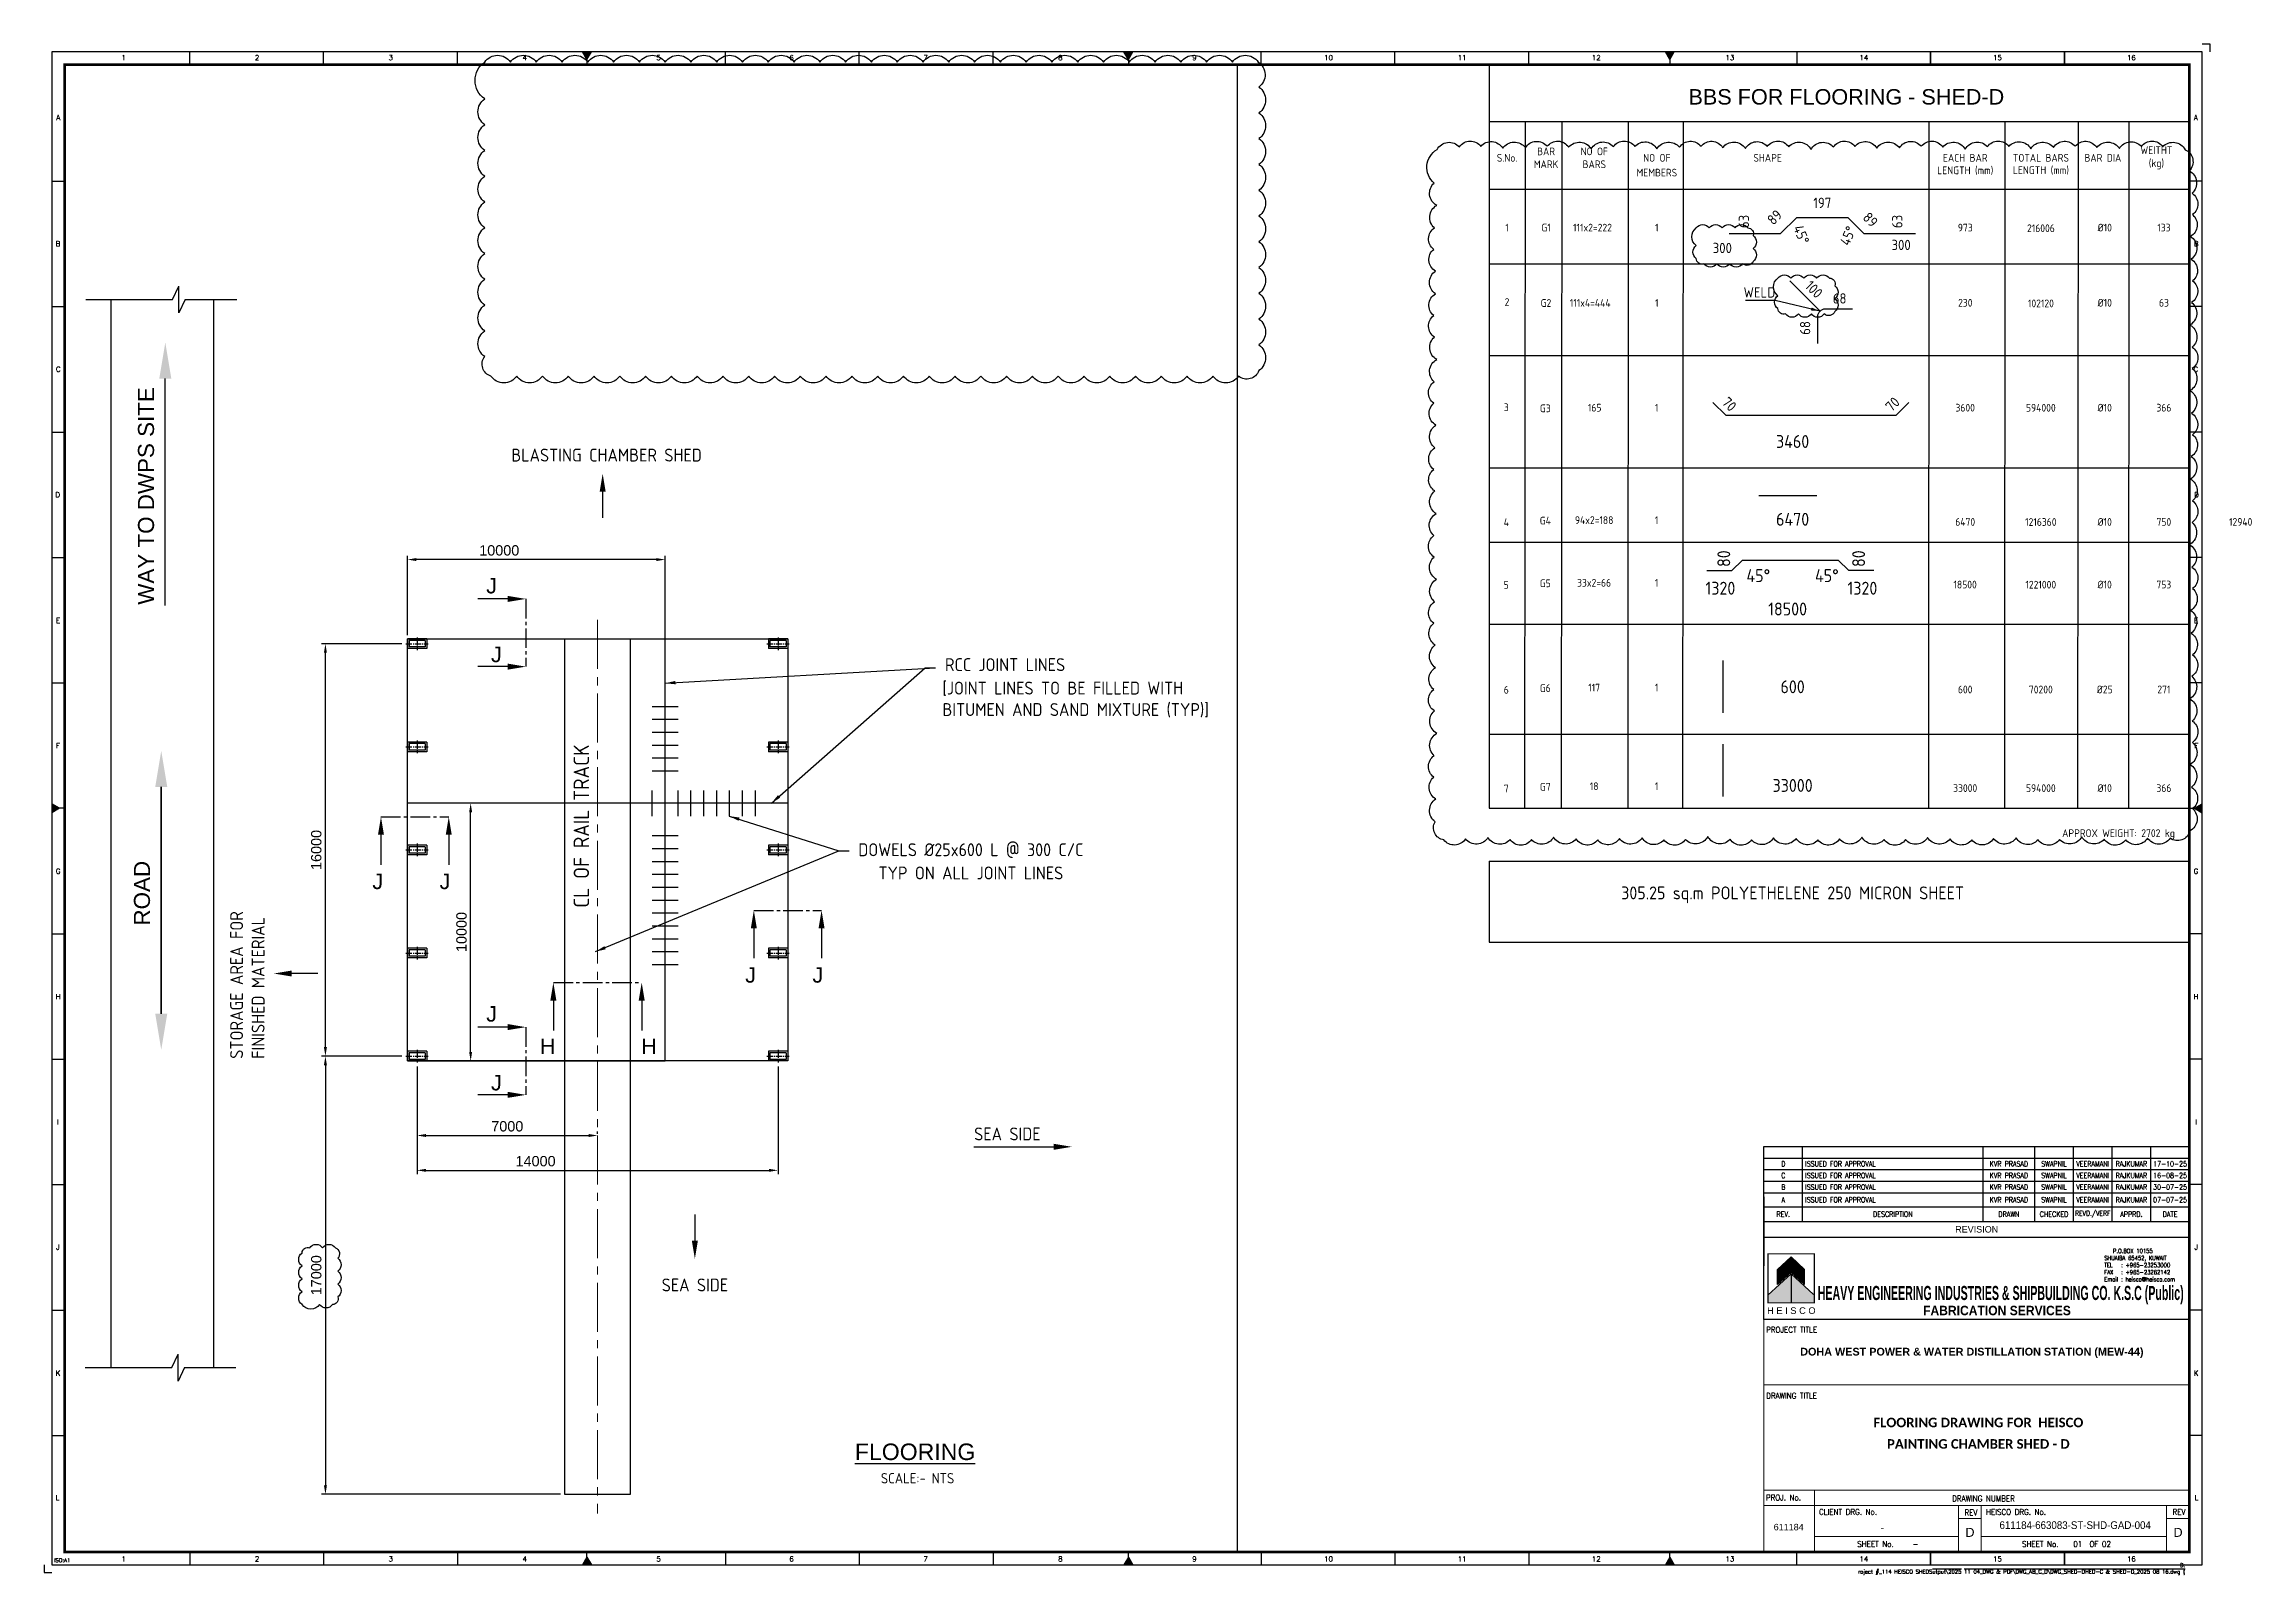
# Model space of a CAD drawing. Header units: millimetres. Extents: x -66 to 3621, y -1 to 3307.
# Drawn here: x 0 to 856, y -1 to 593 of the extents above; entities that cross this region are included whole.
import ezdxf
from ezdxf.enums import TextEntityAlignment as Align

# ---------------------------------------------------------------- set-up
doc = ezdxf.new("R2010")
doc.units = ezdxf.units.MM
doc.linetypes.add('CENTER2', pattern=[28.575, 19.05, -3.175, 3.175, -3.175])
for name, color, linetype in [('BORDER', 6, 'Continuous'), ('HEISCO', 7, 'Continuous'), ('TABLE', 4, 'Continuous')]:
    doc.layers.add(name, color=color, linetype=linetype)
doc.styles.add('ACISOTS', font='isocp.shx')
doc.styles.add('arial', font='arial.ttf')
doc.styles.add('HEISCO', font='ariblk.ttf')
doc.styles.add('HEISCO.', font='arial.ttf')
doc.styles.add('LOGO', font='ROMANS.SHX')
doc.styles.add('ROMANS', font='romans.shx', dxfattribs={"width": 0.8})
doc.styles.get("Standard").update_dxf_attribs({"font": 'arial.ttf'})
doc.dimstyles.new('ISO-25', dxfattribs={"dimtxt": 4, "dimasz": 3.5, "dimexe": 1.5, "dimexo": 1.5, "dimgap": 1.5, "dimtad": 1, "dimtxsty": 'Standard', "dimcen": 0, "dimadec": 0, "dimazin": 0, "dimtfac": 1, "dimtmove": 0, "dimatfit": 3, "dimfxl": 1, "dimarcsym": 0})

msp = doc.modelspace()

# ---------------------------------------------------------------- texts
at = {"color": 130}
msp.add_text('WAY TO DWPS SITE', height=6.216, rotation=90, dxfattribs=at).set_placement((39.49943, 375.50057), align=Align.MIDDLE_LEFT)
for s, height, p in [('J', 6, (171.43365, 382.88733)), ('J', 6, (173.29358, 356.20332)), ('J', 6, (127.28204, 268.16001)), ('J', 6, (153.36578, 268.16001)), ('J', 6, (271.88342, 231.86551)), ('J', 6, (297.96717, 231.86551)), ('J', 6, (171.43365, 216.74556)), ('H', 6, (192.2496, 204.18354)), ('H', 6, (231.50681, 204.18354)), ('J', 6, (173.29358, 190.06155)), ('%%UFLOORING', 6.4, (314.43449, 46.8407)), ('%%UFLOORING', 6.4, (314.43449, 46.8407))]:
    msp.add_text(s, height=height, dxfattribs=at).set_placement(p, align=Align.MIDDLE_LEFT)
at = {"style": 'ACISOTS'}
for s, p in [('[JOINT LINES TO BE FILLED WITH', (348.39408, 345.65408)), ('BITUMEN AND SAND MIXTURE (TYP)]', (348.39408, 337.31454))]:
    msp.add_text(s, height=5, dxfattribs=at).set_placement(p, align=Align.TOP_LEFT)
at = {"insert": (698.95885, 572.51894), "char_height": 6, "width": 177.3709018, "attachment_point": 5}
msp.add_mtext('BBS FOR FLOORING - SHED-D', dxfattribs=at)
at = {"style": 'ACISOTS'}
for s, insert, char_height, attachment_point in [('S.No.', (567.36897, 548.88855), 3, 5), ('BAR\\PMARK', (582.49122, 548.88855), 3, 5), ('NO OF\\PBARS', (601.20349, 548.88855), 3, 5), ('197', (689.62513, 531.41711), 4, 5), ('300', (650.8494, 513.91086), 4, 5), ('300', (720.20087, 515.0908), 4, 5), ('WELD', (665.22719, 496.68774), 4, 5), ('68', (696.35122, 494.34059), 4, 5), ('3460', (678.12316, 438.82524), 5, 5), ('BLASTING CHAMBER SHED', (181.19547, 436.05269), 5, 1), ('6470', (678.11903, 408.64755), 5, 5), ('45%%d', (664.82136, 386.79736), 5, 5), ('45%%d', (691.41044, 386.79736), 5, 5), ('1320', (650.11316, 381.90236), 5, 5), ('1320', (705.18817, 381.90236), 5, 5), ('18500', (676.17538, 373.83197), 5, 5), ('RCC JOINT LINES', (349.36267, 354.74636), 5, 1), ('600', (678.11903, 343.6536), 5, 5), ('33000', (678.11903, 305.38106), 5, 5), ('DOWELS %%C25x600 L @ 300 C/C', (359.40757, 280.07054), 5, 5), ('TYP ON ALL JOINT LINES', (359.40757, 271.41854), 5, 5), ('TYP ON ALL JOINT LINES', (359.40757, 271.41854), 5, 5), ('305.25 sq.m POLYETHELENE 250 MICRON SHEET ', (678.11903, 262.92058), 5, 5), ('SEA SIDE', (360.68565, 172.66415), 5, 1), ('SEA SIDE', (239.49896, 114.06905), 5, 1), ('SCALE:- NTS', (338.73682, 36.58188), 4, 5)]:
    msp.add_mtext(s, dxfattribs=dict(at, insert=insert, char_height=char_height, attachment_point=attachment_point))
at = {"char_height": 3, "width": 29.2978367, "attachment_point": 5, "style": 'ACISOTS'}
for s, insert in [('NO OF', (625.44369, 548.88855)), ('SHAPE', (668.40679, 548.88855)), ('EACH BAR', (745.07704, 548.88855)), ('TOTAL BARS', (774.41691, 548.88855)), ('BAR DIA', (798.43895, 548.88855)), ('WEITHT\\P(kg)', (819.21398, 548.88855)), ('MEMBERS', (625.44369, 543.14839)), ('LENGTH (mm)', (745.07704, 543.88471)), ('LENGTH (mm)', (774.41691, 543.9832))]:
    msp.add_mtext(s, dxfattribs=dict(at, insert=insert))
at = {"color": 3, "char_height": 3, "attachment_point": 5, "style": 'ACISOTS'}
for s, insert in [('1', (567.36897, 521.80878)), ('G1', (582.49122, 521.80878)), ('216006', (774.41691, 521.56059)), ('2', (567.34355, 492.93784)), ('G2', (582.4658, 492.562)), ('3', (567.08149, 452.10014)), ('G3', (582.20374, 451.68671)), ('4', (567.07736, 407.49725)), ('G4', (582.19961, 408.11538)), ('G5', (582.1739, 383.80245)), ('33x2=66', (601.11839, 384.00704)), ('5', (567.05165, 383.18432)), ('6', (567.07736, 342.50329)), ('G6', (582.19961, 343.12142)), ('117', (601.1441, 343.32601)), ('7', (567.07736, 304.23075)), ('G7', (582.19961, 304.84888))]:
    msp.add_mtext(s, dxfattribs=dict(at, insert=insert))
at = {"color": 3, "char_height": 3, "style": 'ACISOTS'}
for s, insert, width, attachment_point in [('111x2=222', (592.9529, 523.30878), 17.9311594, 1), ('1', (625.44369, 521.80878), 29.2978367, 5), ('973', (745.07704, 521.80878), 40.7722608, 5), ('%%C10', (799.19765, 521.80878), 29.2978367, 5), ('133', (822.1289, 521.80878), 29.2978367, 5), ('111x4=444', (591.69577, 494.07646), 17.9311594, 1), ('1', (625.44369, 492.59818), 29.2978367, 5), ('230', (745.07704, 492.65303), 88.3487683, 5), ('102120', (774.41691, 492.40484), 29.2978367, 5), ('%%C10', (799.19765, 492.65303), 29.2978367, 5), ('63', (822.1289, 492.65303), 29.2978367, 5), ('165', (601.3678, 451.94218), 27.864764, 5), ('1', (625.41826, 451.94218), 29.2978367, 5), ('3600', (745.05162, 451.94218), 40.7722608, 5), ('594000', (774.39149, 451.91543), 29.2978367, 5), ('%%C10', (799.17223, 451.94218), 29.2978367, 5), ('366', (822.10348, 451.94218), 29.2978367, 5), ('94x2=188', (601.1441, 408.31996), 17.0163623, 5), ('1', (625.38429, 408.31996), 29.2978367, 5), ('6470', (745.04748, 407.61874), 40.7722608, 5), ('1216360', (774.38736, 407.59199), 29.2978367, 5), ('%%C10', (799.16809, 407.61874), 29.2978367, 5), ('750', (822.09934, 407.61874), 29.2978367, 5), ('12940', (851.89055, 407.61874), 40.7722608, 5), ('1', (625.35859, 384.00704), 29.2978367, 5), ('18500', (745.02178, 383.30582), 40.7722608, 5), ('1221000', (774.36165, 383.27907), 29.2978367, 5), ('%%C10', (799.14239, 383.30582), 29.2978367, 5), ('753', (822.07364, 383.30582), 29.2978367, 5), ('1', (625.38429, 343.32601), 29.2978367, 5), ('600', (745.04748, 342.62479), 40.7722608, 5), ('70200', (774.38736, 342.59804), 29.2978367, 5), ('%%C25', (799.16809, 342.62479), 29.2978367, 5), ('271', (822.09934, 342.62479), 29.2978367, 5), ('18', (601.1441, 305.05347), 17.0163623, 5), ('1', (625.38429, 305.05347), 29.2978367, 5), ('33000', (745.04748, 304.35225), 40.7722608, 5), ('594000', (774.38736, 304.32549), 29.2978367, 5), ('%%C10', (799.16809, 304.35225), 29.2978367, 5), ('366', (822.09934, 304.35225), 29.2978367, 5), ('APPROX WEIGHT: 2702 kg', (804.51974, 286.41892), 52.0918372, 5)]:
    msp.add_mtext(s, dxfattribs=dict(at, insert=insert, width=width, attachment_point=attachment_point))
at = {"style": 'ACISOTS'}
for s, insert, char_height, attachment_point, rotation in [('63', (659.19825, 524.18316), 4, 5, 90), ('89', (671.13345, 525.82335), 4, 5, 45), ('45%%d', (681.50665, 519.11337), 4, 5, 292.5), ('45%%d', (699.57353, 518.65589), 4, 5, 67.5), ('89', (708.29491, 524.90055), 4, 5, 315), ('63', (718.69877, 524.18316), 4, 5, 90), ('100', (686.36867, 497.84177), 4, 5, 315), ('68', (682.9639, 482.89025), 4, 5, 90), ('70', (653.56125, 453.29261), 4, 5, 315), ('70', (716.86512, 453.29261), 4, 5, 45), ('80', (651.43034, 393.37168), 5, 5, 90), ('80', (703.71723, 393.37168), 5, 5, 90), ('CL OF RAIL TRACK', (208.35572, 289.59609), 6, 5, 90), ('STORAGE AREA FOR\\PFINISHED MATERIAL', (72.14819, 199.33202), 5, 1, 90)]:
    msp.add_mtext(s, dxfattribs=dict(at, insert=insert, char_height=char_height, attachment_point=attachment_point, rotation=rotation))
at = {"layer": 'BORDER', "color": 3, "style": 'ROMANS', "width": 0.9}
for s, p in [('PROJECT TITLE', (667.8356, 93.08326)), ('DRAWING TITLE', (667.86262, 67.45769)), ('PROJ. No.', (667.74002, 27.94078)), ('DRAWING NUMBER', (739.98939, 27.5925)), ('CLIENT DRG. No.', (688.37181, 22.39551)), ('HEISCO DRG. No.', (753.1268, 22.37575)), ('SHEET No.    -', (703.19827, 9.92375)), ('SHEET No.   01  OF 02', (767.08442, 9.92375))]:
    msp.add_text(s, height=2.25, dxfattribs=at).set_placement(p)
for p in [(747.27513, 22.16969), (827.97135, 22.38085)]:
    msp.add_text('REV', height=2.25, dxfattribs=at).set_placement(p, align=Align.CENTER)
at = {"layer": 'BORDER', "color": 7, "style": 'arial'}
for s, insert, char_height, width, attachment_point in [('{\\fArial|b1|i0|c0|p34;DOHA WEST POWER & WATER DISTILLATION STATION (MEW-44)}', (747.63896, 85.24269), 3, 163.2446491, 5), ('{\\fCalibri|b1|i0|c0|p2;\\H1.2308x;FLOORING DRAWING FOR  HEISCO}', (750.1476, 58.19942), 3, 163.2446491, 5), ('{\\fCalibri|b1|i0|c0|p2;\\H1.2308x;PAINTING CHAMBER SHED - D}', (750.1476, 49.88014), 3, 163.2446491, 5), ('611184', (676.59284, 18.88991), 2.5, 24.9498763, 2), ('-', (712.95932, 18.99734), 3, 47.4853409, 2), ('D', (746.89852, 15.58733), 3.5, 6.2972783, 5), ('{\\W0.9;611184-663083-ST-SHD-GAD-004}', (787.70256, 19.89151), 3, 43.6131774, 2), ('D', (827.59474, 15.58733), 3.5, 6.2972783, 5)]:
    msp.add_mtext(s, dxfattribs=dict(at, insert=insert, char_height=char_height, width=width, attachment_point=attachment_point))

# ---------------------------------------------------------------- blocks, each defined once
blk = doc.blocks.new('A$7E96415263431F')
blk.add_line((7, 1.17), (18.6, 1.17))
blk.add_solid([(7, 2.33), (7, 0), (0, 1.17)])
blk = doc.blocks.new('*D5919')
at = {"color": 0, "lineweight": -2}
for p, q in [((164.97, 298.48), (163.91, 298.48)), ((165.41, 201.98), (165.41, 294.98)), ((164.74, 198.48), (166.91, 198.48))]:
    blk.add_line(p, q, dxfattribs=at)
at = {"color": 0}
for points in [[(165.99, 294.98), (164.83, 294.98), (165.41, 298.48)], [(164.83, 201.98), (165.99, 201.98), (165.41, 198.48)]]:
    blk.add_solid(points, dxfattribs=at)
at = {"layer": 'Defpoints', "color": 0}
for p in [(165.41, 298.48), (166.47, 298.48), (163.24, 198.48)]:
    blk.add_point(p, dxfattribs=at)
at = {"color": 0, "insert": (161.87, 248.52), "char_height": 4, "attachment_point": 5, "rotation": 90}
blk.add_mtext('10000', dxfattribs=at)
blk = doc.blocks.new('*D5920')
at = {"color": 0, "lineweight": -2}
for p, q in [((140.87, 363.73), (140.87, 394.51)), ((240.87, 363.73), (240.87, 394.51)), ((237.37, 393.01), (144.37, 393.01))]:
    blk.add_line(p, q, dxfattribs=at)
at = {"color": 0}
for points in [[(144.37, 393.6), (144.37, 392.43), (140.87, 393.01)], [(237.37, 392.43), (237.37, 393.6), (240.87, 393.01)]]:
    blk.add_solid(points, dxfattribs=at)
at = {"layer": 'Defpoints', "color": 0}
for p in [(140.87, 393.01), (140.87, 362.23), (240.87, 362.23)]:
    blk.add_point(p, dxfattribs=at)
at = {"color": 0, "insert": (176.5, 396.56), "char_height": 4, "attachment_point": 5}
blk.add_mtext('10000', dxfattribs=at)
blk = doc.blocks.new('A$7E96BF1438F6')
at = {"color": 3, "linetype": 'CENTER2'}
for p, q in [((0, 19.8), (69.5, 19.8)), ((34.8, 39.5), (34.8, 0))]:
    blk.add_line(p, q, dxfattribs=at)
for p, q in [((64.8, 34.8), (4.8, 34.8)), ((4.8, 34.8), (4.8, 4.8)), ((64.8, 4.8), (4.8, 4.8)), ((59.8, 29.8), (9.8, 29.8)), ((9.8, 29.8), (9.8, 9.8)), ((59.8, 9.8), (9.8, 9.8)), ((59.8, 29.8), (59.8, 9.8)), ((64.8, 34.8), (64.8, 4.8))]:
    blk.add_line(p, q)
blk = doc.blocks.new('A$7E96D10181D398')
blk.add_line((1.17, 0), (1.17, 10.14))
blk.add_solid([(0, 10.14), (2.33, 10.14), (1.17, 17.14)])
blk = doc.blocks.new('A1B')
at = {"layer": 'BORDER', "color": 1}
for p, q in [((56.44, 585), (56.44, 590)), ((56.44, 585), (56.44, 590)), ((108.38, 585), (108.38, 590)), ((108.38, 585), (108.38, 590)), ((160.31, 585), (160.31, 590)), ((160.31, 585), (160.31, 590)), ((264.19, 585), (264.19, 590)), ((316.12, 585), (316.12, 590)), ((368.06, 585), (368.06, 590)), ((471.94, 585), (471.94, 590)), ((523.88, 585), (523.88, 590)), ((575.81, 585), (575.81, 590)), ((679.69, 590), (679.69, 585)), ((731.63, 590), (731.63, 585)), ((731.63, 585), (731.63, 590)), ((731.63, 590), (731.63, 585)), ((783.56, 590), (783.56, 585)), ((783.56, 585), (783.56, 590)), ((3, 539.83), (8, 539.83)), ((837, 539.83), (832, 539.83)), ((3, 491.17), (8, 491.17)), ((837, 491.17), (832, 491.17)), ((3, 442.5), (8, 442.5)), ((837, 442.5), (832, 442.5)), ((3, 393.84), (8, 393.84)), ((837, 393.84), (832, 393.84)), ((3, 345.17), (8, 345.17)), ((837, 345.17), (832, 345.17)), ((3, 247.84), (8, 247.84)), ((837, 247.84), (832, 247.84)), ((3, 199.17), (8, 199.17)), ((837, 199.17), (832, 199.17)), ((3, 150.51), (8, 150.51)), ((837, 150.51), (832, 150.51)), ((3, 101.84), (8, 101.84)), ((837, 101.84), (832, 101.84)), ((3, 53.17), (8, 53.17)), ((837, 53.17), (832, 53.17)), ((56.44, 8), (56.44, 3)), ((108.38, 8), (108.38, 3)), ((160.31, 8), (160.31, 3)), ((264.19, 8), (264.19, 3)), ((316.12, 8), (316.12, 3)), ((368.06, 8), (368.06, 3)), ((471.94, 8), (471.94, 3)), ((523.88, 8), (523.88, 3)), ((575.81, 8), (575.81, 3)), ((679.69, 3), (679.69, 8)), ((731.63, 3), (731.63, 8)), ((731.63, 8), (731.63, 3)), ((731.63, 3), (731.63, 8)), ((783.56, 3), (783.56, 8)), ((783.56, 8), (783.56, 3))]:
    blk.add_line(p, q, dxfattribs=at)
at = {"layer": 'BORDER'}
for p, q in [((210.5, 587), (208.77, 590)), ((210.5, 590), (210.5, 585)), ((210.5, 587), (212.23, 590)), ((210.5, 588), (210.5, 585)), ((210.5, 588), (210.5, 585)), ((420.5, 587), (418.77, 590)), ((420.5, 590), (420.5, 585)), ((420.5, 587), (422.23, 590)), ((420.5, 588), (420.5, 585)), ((630.5, 587), (628.77, 590)), ((630.5, 590), (630.5, 585)), ((630.5, 587), (632.23, 590)), ((6, 296.5), (3, 298.23)), ((8, 296.5), (3, 296.5)), ((6, 296.5), (3, 294.77)), ((832, 296.5), (837, 296.5)), ((834, 296.5), (837, 298.23)), ((834, 296.5), (837, 294.77)), ((210.5, 6), (208.77, 3)), ((210.5, 5), (210.5, 8)), ((210.5, 5), (210.5, 8)), ((210.5, 3), (210.5, 8)), ((210.5, 6), (212.23, 3)), ((420.5, 6), (418.77, 3)), ((420.5, 5), (420.5, 8)), ((420.5, 3), (420.5, 8)), ((420.5, 6), (422.23, 3)), ((630.5, 6), (628.77, 3)), ((630.5, 3), (630.5, 8)), ((630.5, 6), (632.23, 3))]:
    blk.add_line(p, q, dxfattribs=at)
at = {"layer": 'BORDER', "color": 1}
for points in [[(840, 590), (840, 593), (837, 593)], [(0, 3), (0, 0), (3, 0)]]:
    blk.add_lwpolyline(points, dxfattribs=at)
at = {"layer": 'BORDER'}
blk.add_lwpolyline([(837, 3), (837, 590), (3, 590), (3, 3)], close=True, dxfattribs=at)
at = {"layer": 'BORDER', "const_width": 1}
blk.add_lwpolyline([(8, 8), (832, 8), (832, 585), (8, 585)], close=True, dxfattribs=at)
at = {"layer": 'BORDER'}
for points in [[(212.23, 590), (208.77, 590), (210.5, 587)], [(422.23, 590), (418.77, 590), (420.5, 587)], [(632.23, 590), (628.77, 590), (630.5, 587)], [(3, 298.23), (3, 294.77), (6, 296.5)], [(837, 298.23), (837, 294.77), (834, 296.5)], [(212.23, 3), (208.77, 3), (210.5, 6)], [(422.23, 3), (418.77, 3), (420.5, 6)], [(632.23, 3), (628.77, 3), (630.5, 6)]]:
    blk.add_solid(points, dxfattribs=at)
at = {"color": 11, "insert": (830.38, 1.34), "char_height": 1.5, "width": 401.355, "attachment_point": 6, "style": 'ROMANS'}
blk.add_mtext('{\\W1;\\C1;D:\\Project #_114 HEISCO SHEDS\\Output\\2025 11 04_DWG & PDF\\DWG_AB_C_D\\DWG_SHED-D\\SHED-C & SHED-D_2025 08 16.dwg }', dxfattribs=at)
at = {"layer": 'BORDER', "color": 1, "style": 'ROMANS'}
for s, height, p in [('1', 2, (30.81, 586.75)), ('2', 2, (82.56, 586.75)), ('3', 2, (134.41, 586.75)), ('4', 2, (186.37, 586.75)), ('5', 2, (238.32, 586.75)), ('6', 2, (289.89, 586.75)), ('7', 2, (341.88, 586.75)), ('8', 2, (394.13, 586.75)), ('9', 2, (446.1, 586.75)), ('10', 2, (498.13, 586.75)), ('11', 2, (549.97, 586.75)), ('12', 2, (601.96, 586.75)), ('13', 2, (653.79, 586.75)), ('14', 2, (705.77, 586.75)), ('15', 2, (757.56, 586.75)), ('16', 2, (809.48, 586.75)), ('A', 2, (5.48, 563.52)), ('A', 2, (834.52, 563.52)), ('B', 2, (5.35, 514.55)), ('B', 2, (834.65, 514.55)), ('C', 2, (5.49, 465.84)), ('C', 2, (834.51, 465.84)), ('D', 2, (5.25, 417.17)), ('D', 2, (834.75, 417.17)), ('E', 2, (5.39, 368.4)), ('E', 2, (834.61, 368.4)), ('F', 2, (5.34, 319.81)), ('F', 2, (834.66, 319.81)), ('G', 2, (5.44, 271.07)), ('G', 2, (834.56, 271.07)), ('H', 2, (5.43, 222.46)), ('H', 2, (834.57, 222.46)), ('I', 2, (5.31, 173.82)), ('I', 2, (834.69, 173.82)), ('J', 2, (5.33, 125.23)), ('J', 2, (834.67, 125.23)), ('K', 2, (5.38, 76.36)), ('K', 2, (834.62, 76.36)), ('L', 2, (5.2, 28.07)), ('L', 2, (834.8, 28.07)), ('ISO:A1', 1.5, (7.03, 4)), ('1', 2, (30.81, 4.25)), ('2', 2, (82.56, 4.25)), ('3', 2, (134.41, 4.25)), ('4', 2, (186.37, 4.25)), ('5', 2, (238.32, 4.25)), ('6', 2, (289.89, 4.25)), ('7', 2, (341.88, 4.25)), ('8', 2, (394.13, 4.25)), ('9', 2, (446.1, 4.25)), ('10', 2, (498.13, 4.25)), ('11', 2, (549.97, 4.25)), ('12', 2, (601.96, 4.25)), ('13', 2, (653.79, 4.25)), ('14', 2, (705.77, 4.25)), ('15', 2, (757.56, 4.25)), ('16', 2, (809.48, 4.25))]:
    blk.add_text(s, height=height, dxfattribs=at).set_placement(p, align=Align.CENTER)
blk = doc.blocks.new('A$C61D9601B')
at = {"layer": 'HEISCO'}
for color, points in [(34, [(5.84, -8.9), (5.84, -15.38), (11.66, -10.02), (11.66, -3.54)]), (40, [(11.66, -3.54), (11.66, -10.02), (17.48, -15.38), (17.48, -8.9)]), (142, [(1.66, -19.99), (1.66, -23.3), (11.66, -23.3), (11.66, -10.78)]), (138, [(11.66, -10.78), (11.66, -23.3), (21.66, -23.3), (21.66, -19.99)])]:
    blk.add_hatch(color=color, dxfattribs=at).paths.add_polyline_path(points)
blk.add_line((11.66, -10.78), (11.66, -23.3))
blk.add_line((11.66, -10.78), (11.66, -23.3))
at = {"layer": 'HEISCO', "color": 142, "true_color": 0x00a8e1}
blk.add_line((11.66, -10.78), (1.66, -19.99), dxfattribs=at)
at = {"layer": 'HEISCO', "color": 138, "true_color": 0x004961}
for q in [(11.66, -23.3), (21.38, -19.73), (11.66, -23.3)]:
    blk.add_line((11.66, -10.78), q, dxfattribs=at)
at = {"layer": 'HEISCO', "color": 142, "true_color": 0x00a8e1, "const_width": 0.559}
blk.add_lwpolyline([(21.66, -23.3), (21.66, -2.17), (1.66, -2.17), (1.66, -23.3)], close=True, dxfattribs=at)
at = {"layer": 'HEISCO', "color": 34, "true_color": 0xa85400}
blk.add_lwpolyline([(5.84, -8.9), (11.66, -3.54), (11.66, -10.02), (5.84, -15.38)], close=True, dxfattribs=at)
at = {"layer": 'HEISCO', "color": 40, "true_color": 0xffc038}
blk.add_lwpolyline([(17.48, -8.9), (11.66, -3.54), (11.66, -10.02), (17.48, -15.38)], close=True, dxfattribs=at)
at = {"layer": 'HEISCO', "color": 7, "linetype": 'Continuous', "style": 'HEISCO.'}
blk.add_text('H E I S C O', height=2.8666, dxfattribs=at).set_placement((11.77, -26.65), align=Align.MIDDLE_CENTER)
blk = doc.blocks.new('165-HEISCO')
at = {"layer": 'HEISCO', "color": 6}
blk.add_lwpolyline([(0, 32), (165, 32), (165, 0), (0, 0)], close=True, dxfattribs=at)
at = {"layer": 'HEISCO', "xscale": 0.9, "yscale": 0.9, "zscale": 0.9}
blk.add_blockref('A$C61D9601B', (0.03, 27.46), dxfattribs=at)
at = {"layer": 'HEISCO', "color": 7, "linetype": 'ByBlock', "style": 'HEISCO', "width": 0.471616}
blk.add_text('HEAVY ENGINEERING INDUSTRIES & SHIPBUILDING CO. K.S.C (Public)', height=5.5, dxfattribs=at).set_placement((20.87, 7.57), (162.79, 7.57), align=Align.FIT)
at = {"layer": 'HEISCO', "color": 7, "linetype": 'ByBlock', "style": 'HEISCO', "width": 0.8}
blk.add_text('FABRICATION SERVICES', height=3.6667, dxfattribs=at).set_placement((90.37, 3.51), align=Align.MIDDLE_CENTER)
at = {"layer": 'HEISCO', "color": 3, "insert": (131.98, 27.45), "char_height": 1.65, "width": 30.9183, "attachment_point": 1, "style": 'LOGO'}
blk.add_mtext('\\pxsm1,ql;   {\\W0.9;P.O.BOX 10155\\P\\pt3,4;SHUAIBA 65452, KUWAIT \\P\\pt4;TEL^I: +965-23253000 \\PFAX^I: +965-23262142 \\PEmail^I: heisco@heisco.com}', dxfattribs=at)
blk = doc.blocks.new('A$7E96AE2D43B4')
blk.add_line((2.33, 0), (2.33, 88.02))
blk.add_solid([(4.67, 88.02), (0, 88.02), (2.33, 102.02)])
blk = doc.blocks.new('A$7E96AE352B6D')
blk.add_blockref('A$7E96AE2D43B4', (8.37, 14))
at = {"xscale": -1, "rotation": 180}
blk.add_blockref('A$7E96AE2D43B4', (8.37, 102.02), dxfattribs=at)
at = {"color": 130}
blk.add_text('ROAD', height=6.216, rotation=90, dxfattribs=at).set_placement((3.22, 48.23), align=Align.MIDDLE_LEFT)
blk = doc.blocks.new('*D5996')
at = {"color": 0, "lineweight": -2}
for p, q in [((144.62, 196.38), (144.62, 168.06)), ((148.12, 169.56), (211.12, 169.56)), ((214.62, 170.24), (214.62, 171.06))]:
    blk.add_line(p, q, dxfattribs=at)
at = {"color": 0}
for points in [[(148.12, 170.15), (148.12, 168.98), (144.62, 169.56)], [(211.12, 168.98), (211.12, 170.15), (214.62, 169.56)]]:
    blk.add_solid(points, dxfattribs=at)
at = {"layer": 'Defpoints', "color": 0}
for p in [(144.62, 197.88), (214.62, 169.56), (214.62, 168.74)]:
    blk.add_point(p, dxfattribs=at)
at = {"color": 0, "insert": (179.62, 173.11), "char_height": 4, "attachment_point": 5}
blk.add_mtext('7000', dxfattribs=at)
blk = doc.blocks.new('*D5997')
at = {"color": 0, "lineweight": -2}
for p, q in [((138.78, 360.35), (107.59, 360.35)), ((109.09, 203.85), (109.09, 356.85)), ((138.78, 200.35), (107.59, 200.35))]:
    blk.add_line(p, q, dxfattribs=at)
at = {"color": 0}
for points in [[(109.67, 356.85), (108.5, 356.85), (109.09, 360.35)], [(108.5, 203.85), (109.67, 203.85), (109.09, 200.35)]]:
    blk.add_solid(points, dxfattribs=at)
at = {"layer": 'Defpoints', "color": 0}
for p in [(109.09, 360.35), (140.28, 360.35), (140.28, 200.35)]:
    blk.add_point(p, dxfattribs=at)
at = {"color": 0, "insert": (105.55, 280.35), "char_height": 4, "attachment_point": 5, "rotation": 90}
blk.add_mtext('16000', dxfattribs=at)
blk = doc.blocks.new('*D5998')
at = {"color": 0, "lineweight": -2}
for p, q in [((144.62, 196.38), (144.62, 154.54)), ((284.62, 196.38), (284.62, 154.54)), ((148.12, 156.04), (281.12, 156.04))]:
    blk.add_line(p, q, dxfattribs=at)
at = {"color": 0}
for points in [[(148.12, 156.63), (148.12, 155.46), (144.62, 156.04)], [(281.12, 155.46), (281.12, 156.63), (284.62, 156.04)]]:
    blk.add_solid(points, dxfattribs=at)
at = {"layer": 'Defpoints', "color": 0}
for p in [(144.62, 197.88), (284.62, 197.88), (284.62, 156.04)]:
    blk.add_point(p, dxfattribs=at)
at = {"color": 0, "insert": (190.59, 159.58), "char_height": 4, "attachment_point": 5}
blk.add_mtext('14000', dxfattribs=at)
blk = doc.blocks.new('A$7E9810D3B23281')
blk.add_line((0, 1.17), (30.95, 1.17))
blk.add_solid([(30.95, 2.33), (30.95, 0), (37.95, 1.17)])
blk = doc.blocks.new('*T6017')
at = {"layer": 'TABLE', "color": 4}
for p, q in [((0, 35.16), (165, 35.16)), ((0, 0), (0, 35.16)), ((15, 6), (15, 35.16)), ((85, 6), (85, 35.16)), ((105, 6), (105, 35.16)), ((120, 6), (120, 35.16)), ((135, 6), (135, 35.16)), ((150, 6), (150, 35.16)), ((165, 0), (165, 35.16)), ((0, 11.77), (165, 11.77)), ((0, 6), (15, 6)), ((0, 0), (165, 0))]:
    blk.add_line(p, q, dxfattribs=at)
at = {"layer": 'TABLE', "color": 8}
for p, q in [((0, 30.66), (165, 30.66)), ((0, 26.16), (165, 26.16)), ((0, 21.66), (165, 21.66)), ((0, 17.16), (165, 17.16))]:
    blk.add_line(p, q, dxfattribs=at)
at = {"layer": 'TABLE', "color": 0, "lineweight": -2}
blk.add_line((15, 6), (165, 6), dxfattribs=at)
at = {"layer": 'TABLE', "color": 7}
for s, insert, char_height, width, attachment_point, style in [('D', (7.5, 28.41), 2, 13, 5, 'ROMANS'), ('ISSUED FOR APPROVAL', (16, 28.41), 2, 68, 4, 'ROMANS'), ('KVR PRASAD', (95, 28.41), 2, 18, 5, 'ROMANS'), ('SWAPNIL', (112.5, 28.41), 2, 13, 5, 'ROMANS'), ('VEERAMANI', (127.5, 28.41), 2, 13, 5, 'ROMANS'), ('RAJKUMAR', (142.5, 28.41), 2, 13, 5, 'ROMANS'), ('17-10-25', (157.5, 28.41), 2, 13, 5, 'ROMANS'), ('C', (7.5, 23.91), 2, 13, 5, 'ROMANS'), ('B', (7.5, 19.41), 2, 13, 5, 'ROMANS'), ('ISSUED FOR APPROVAL', (16, 23.91), 2, 68, 4, 'ROMANS'), ('ISSUED FOR APPROVAL', (16, 19.41), 2, 68, 4, 'ROMANS'), ('KVR PRASAD', (95, 23.91), 2, 18, 5, 'ROMANS'), ('KVR PRASAD', (95, 19.41), 2, 18, 5, 'ROMANS'), ('SWAPNIL', (112.5, 23.91), 2, 13, 5, 'ROMANS'), ('SWAPNIL', (112.5, 19.41), 2, 13, 5, 'ROMANS'), ('VEERAMANI', (127.5, 23.91), 2, 13, 5, 'ROMANS'), ('VEERAMANI', (127.5, 19.41), 2, 13, 5, 'ROMANS'), ('RAJKUMAR', (142.5, 23.91), 2, 13, 5, 'ROMANS'), ('RAJKUMAR', (142.5, 19.41), 2, 13, 5, 'ROMANS'), ('30-07-25', (157.5, 19.41), 2, 13, 5, 'ROMANS'), ('16-08-25', (157.5, 23.91), 2, 13, 5, 'ROMANS'), ('{\\W0.9;REV.}', (7.5, 8.89), 2, 13, 5, 'ROMANS'), ('{\\W0.9;DESCRIPTION}', (50, 8.89), 2, 68, 5, 'ROMANS'), ('{\\W0.9;DRAWN}', (95, 8.89), 2, 18, 5, 'ROMANS'), ('{\\W0.9;CHECKED}', (112.5, 8.89), 2, 13, 5, 'ROMANS'), ('{\\W0.7;REVD./VERF}', (127.5, 8.89), 2, 13, 5, 'ROMANS'), ('{\\W0.9;APPRD.}', (142.5, 8.89), 2, 13, 5, 'ROMANS'), ('{\\W0.9;DATE}', (157.5, 8.89), 2, 13, 5, 'ROMANS'), ('{\\C7;REVISION}', (82.5, 3), 2.5, 163, 5, 'arial')]:
    blk.add_mtext(s, dxfattribs=dict(at, insert=insert, char_height=char_height, width=width, attachment_point=attachment_point, style=style))
at = {"layer": 'TABLE', "color": 3, "char_height": 2, "style": 'ROMANS'}
for s, insert, width, attachment_point in [('A', (7.5, 14.46), 13, 5), ('ISSUED FOR APPROVAL', (16, 14.46), 68, 4), ('KVR PRASAD', (95, 14.46), 18, 5), ('SWAPNIL', (112.5, 14.46), 13, 5), ('VEERAMANI', (127.5, 14.46), 13, 5), ('RAJKUMAR', (142.5, 14.46), 13, 5), ('07-07-25', (157.5, 14.46), 13, 5)]:
    blk.add_mtext(s, dxfattribs=dict(at, insert=insert, width=width, attachment_point=attachment_point))
blk = doc.blocks.new('*D6369')
at = {"color": 0, "lineweight": -2}
for p, q in [((138.78, 200.35), (107.59, 200.35)), ((109.09, 196.85), (109.09, 33.85)), ((200.32, 30.35), (107.59, 30.35))]:
    blk.add_line(p, q, dxfattribs=at)
at = {"color": 0}
for points in [[(109.67, 196.85), (108.5, 196.85), (109.09, 200.35)], [(108.5, 33.85), (109.67, 33.85), (109.09, 30.35)]]:
    blk.add_solid(points, dxfattribs=at)
at = {"layer": 'Defpoints', "color": 0}
for p in [(140.28, 200.35), (109.09, 30.35), (201.82, 30.35)]:
    blk.add_point(p, dxfattribs=at)
at = {"color": 0, "insert": (105.55, 115.35), "char_height": 4, "attachment_point": 5, "rotation": 90}
blk.add_mtext('17000', dxfattribs=at)

# ---------------------------------------------------------------- dimensions: what is measured, and where the dimension line sits
for base, p1, p2, override, picture, middle in [((140.87229, 393.01355), (240.87229, 362.22762), (140.87229, 362.22762), {"dimtxt": 4, "dimlfac": 100}, '*D5920', (176.4991, 393.01355)), ((214.62229, 169.56333), (144.62229, 197.88171), (214.62229, 168.74148), {"dimlfac": 100}, '*D5996', (179.62229, 169.56333)), ((284.62229, 156.04222), (144.62229, 197.88171), (284.62229, 197.88171), {"dimtxt": 4, "dimlfac": 100}, '*D5998', (190.59488, 156.04222))]:
    dim = msp.add_linear_dim(base=base, p1=p1, p2=p2, dimstyle='ISO-25', override=override)
    dim.commit()
    dim.dimension.update_dxf_attribs({"geometry": picture, "text_midpoint": middle, "dimtype": 160})
dim = msp.add_linear_dim(base=(109.08759, 360.35262), p1=(140.27637, 200.35262), p2=(140.27637, 360.35262), angle=90, dimstyle='ISO-25', override={"dimtxt": 4, "dimlfac": 100})
dim.commit()
dim.dimension.update_dxf_attribs({"geometry": '*D5997', "text_midpoint": (105.5453, 280.35262)})
for base, p1, p2, picture, middle in [((165.40932, 298.47762), (163.23526, 198.47762), (166.47345, 298.47762), '*D5919', (165.40932, 248.51705)), ((109.08759, 30.35262), (140.27637, 200.35262), (201.82229, 30.35262), '*D6369', (109.08759, 115.35262))]:
    dim = msp.add_linear_dim(base=base, p1=p1, p2=p2, angle=90, dimstyle='ISO-25', override={"dimtxt": 4, "dimlfac": 100})
    dim.commit()
    dim.dimension.update_dxf_attribs({"geometry": picture, "text_midpoint": middle, "dimtype": 160})

# ---------------------------------------------------------------- linework, layer by layer
for p, q in [((462.72838, 585), (462.72838, 8)), ((560.42569, 585), (560.42569, 296.56617)), ((560.42569, 562.95298), (832, 562.95298)), ((574.3846, 562.95298), (574.17253, 296.56617)), ((588.57009, 562.95298), (588.35802, 296.56617)), ((614.39407, 562.95298), (614.18201, 296.56617)), ((635.62958, 562.95298), (635.41751, 296.56617)), ((730.98233, 562.95298), (730.77026, 296.56617)), ((760.43979, 562.95298), (760.22772, 296.56617)), ((788.86141, 562.95298), (788.64934, 296.56617)), ((808.53085, 562.95298), (808.31878, 296.56617)), ((832, 562.95298), (831.8108, 325.29709)), ((560.42569, 536.78002), (560.40485, 536.78002)), ((560.42569, 536.78002), (832, 536.78002)), ((560.40027, 507.80238), (831.97458, 507.80238)), ((49.7821, 493.9277), (52.22519, 499.12617)), ((52.22519, 488.72922), (52.22519, 499.12617)), ((677.02399, 501.17468), (688.76094, 489.43772)), ((16.19276, 493.9277), (49.7821, 493.9277)), ((25.85532, 493.9277), (25.85532, 79.49472)), ((54.66827, 493.9277), (52.22519, 488.72922)), ((54.66827, 493.9277), (74.67232, 493.9277)), ((65.71905, 493.9277), (65.71905, 79.49472)), ((560.40027, 472.18581), (831.97458, 472.18581)), ((560.39613, 428.56359), (831.97045, 428.56359)), ((664.98505, 417.88725), (687.47562, 417.88725)), ((560.37043, 399.83267), (831.94474, 399.83267)), ((644.89737, 388.77178), (654.59421, 388.77178)), ((654.59421, 388.77178), (658.62475, 392.80232)), ((658.62475, 392.80232), (695.83775, 392.80232)), ((699.86829, 388.77178), (695.83775, 392.80232)), ((709.56512, 388.77178), (699.86829, 388.77178)), ((201.82229, 362.22762), (201.82229, 30.35262)), ((227.42229, 30.35262), (227.42229, 362.22762)), ((560.27046, 367.96466), (831.84477, 367.96466)), ((651.18839, 333.5659), (651.18839, 353.91292)), ((235.87229, 336.05805), (245.87229, 336.05805)), ((235.87229, 331.05805), (245.87229, 331.05805)), ((235.87229, 326.05805), (245.87229, 326.05805)), ((235.87229, 321.05805), (245.87229, 321.05805)), ((560.42569, 325.29709), (831.94474, 325.29709)), ((651.18839, 301.09777), (651.18839, 321.44478)), ((235.87229, 316.05805), (245.87229, 316.05805)), ((235.87229, 311.05805), (245.87229, 311.05805)), ((235.70368, 303.47762), (235.70368, 293.47762)), ((240.70368, 303.47762), (240.70368, 293.47762)), ((245.70368, 303.47762), (245.70368, 293.47762)), ((250.70368, 303.47762), (250.70368, 293.47762)), ((255.70368, 303.47762), (255.70368, 293.47762)), ((260.70368, 303.47762), (260.70368, 293.47762)), ((265.70368, 303.47762), (265.70368, 293.47762)), ((270.70368, 303.47762), (270.70368, 293.47762)), ((275.70368, 303.47762), (275.70368, 293.47762)), ((560.37043, 296.56617), (831.94474, 296.56617)), ((235.87229, 285.8972), (245.87229, 285.8972)), ((235.87229, 280.8972), (245.87229, 280.8972)), ((235.87229, 275.8972), (245.87229, 275.8972)), ((560.42569, 275.98525), (831.94474, 275.98525)), ((560.42569, 275.98525), (560.42569, 244.56407)), ((235.87229, 270.8972), (245.87229, 270.8972)), ((235.87229, 265.8972), (245.87229, 265.8972)), ((235.87229, 260.8972), (245.87229, 260.8972)), ((235.87229, 255.8972), (245.87229, 255.8972)), ((235.87229, 250.8972), (245.87229, 250.8972)), ((235.87229, 245.8972), (245.87229, 245.8972)), ((235.87229, 240.8972), (245.87229, 240.8972)), ((560.42569, 244.56407), (831.94474, 244.56407)), ((235.87229, 235.8972), (245.87229, 235.8972)), ((140.87229, 198.47762), (201.14317, 198.47762)), ((140.87229, 198.47762), (240.87229, 198.47762)), ((15.90792, 79.49472), (49.49726, 79.49472)), ((49.49726, 79.49472), (51.94035, 84.6932)), ((51.94035, 74.29625), (51.94035, 84.6932)), ((54.38343, 79.49472), (51.94035, 74.29625)), ((54.38343, 79.49472), (74.38747, 79.49472)), ((201.82229, 30.35262), (227.42229, 30.35262))]:
    msp.add_line(p, q)
at = {"color": 3, "linetype": 'CENTER2', "ltscale": 0.4}
for p, q in [((186.81586, 377.75837), (186.81586, 351.48041)), ((130.63192, 293.21835), (156.90988, 293.21835)), ((275.23331, 256.92384), (301.51127, 256.92384)), ((197.49366, 228.92019), (231.75091, 228.92019)), ((186.81586, 211.6166), (186.81586, 185.33865))]:
    msp.add_line(p, q, dxfattribs=at)
at = {"color": 3, "linetype": 'CENTER2', "lineweight": 0}
msp.add_line((214.62229, 369.61394), (214.62229, 22.9663), dxfattribs=at)
at = {"color": 1}
for p, q in [((240.87229, 198.47762), (240.87229, 364.61939)), ((288.37229, 298.47762), (140.87229, 298.47762))]:
    msp.add_line(p, q, dxfattribs=at)
for points in [[(170.85167, 586.06634, -0.5206), (180.85167, 586.06634, -0.5206), (190.85167, 586.06634, -0.5206), (200.85167, 586.06634, -0.5206), (210.85167, 586.06634, -0.5206), (220.85167, 586.06634, -0.5206), (230.85167, 586.06634, -0.5206), (240.85167, 586.06634, -0.5206), (250.85167, 586.06634, -0.5206), (260.85167, 586.06634, -0.5206), (270.85167, 586.06634, -0.5206), (280.85167, 586.06634, -0.5206), (290.85167, 586.06634, -0.5206), (300.85167, 586.06634, -0.5206), (310.85167, 586.06634, -0.5206), (320.85167, 586.06634, -0.5206), (330.85167, 586.06634, -0.5206), (340.85167, 586.06634, -0.5206), (350.85167, 586.06634, -0.5206), (360.85167, 586.06634, -0.5206), (370.85167, 586.06634, -0.5206), (380.85167, 586.06634, -0.5206), (390.85167, 586.06634, -0.5206), (400.85167, 586.06634, -0.5206), (410.85167, 586.06634, -0.5206), (420.85167, 586.06634, -0.5206), (430.85167, 586.06634, -0.5206), (440.85167, 586.06634, -0.5206), (450.85167, 586.06634, -0.5206), (460.85167, 586.06634, -0.5206), (470.85167, 586.06634, -0.5206), (471.11699, 576.33166, -0.5206), (471.11699, 566.33166, -0.5206), (471.11699, 556.33166, -0.5206), (471.11699, 546.33166, -0.5206), (471.11699, 536.33166, -0.5206), (471.11699, 526.33166, -0.5206), (471.11699, 516.33166, -0.5206), (471.11699, 506.33166, -0.5206), (471.11699, 496.33166, -0.5206), (471.11699, 486.33166, -0.5206), (471.11699, 476.33166, -0.5206), (471.11699, 466.33166, -0.5206), (463.27273, 464.17592, -0.5206), (453.27273, 464.17592, -0.5206), (443.27273, 464.17592, -0.5206), (433.27273, 464.17592, -0.5206), (423.27273, 464.17592, -0.5206), (413.27273, 464.17592, -0.5206), (403.27273, 464.17592, -0.5206), (393.27273, 464.17592, -0.5206), (383.27273, 464.17592, -0.5206), (373.27273, 464.17592, -0.5206), (363.27273, 464.17592, -0.5206), (353.27273, 464.17592, -0.5206), (343.27273, 464.17592, -0.5206), (333.27273, 464.17592, -0.5206), (323.27273, 464.17592, -0.5206), (313.27273, 464.17592, -0.5206), (303.27273, 464.17592, -0.5206), (293.27273, 464.17592, -0.5206), (283.27273, 464.17592, -0.5206), (273.27273, 464.17592, -0.5206), (263.27273, 464.17592, -0.5206), (253.27273, 464.17592, -0.5206), (243.27273, 464.17592, -0.5206), (233.27273, 464.17592, -0.5206), (223.27273, 464.17592, -0.5206), (213.27273, 464.17592, -0.5206), (203.27273, 464.17592, -0.5206), (193.27273, 464.17592, -0.5206), (183.27273, 464.17592, -0.5206), (173.27273, 464.17592, -0.5206), (170.85167, 471.75486, -0.5206), (170.85167, 481.75486, -0.5206), (170.85167, 491.75486, -0.5206), (170.85167, 501.75486, -0.5206), (170.85167, 511.75486, -0.5206), (170.85167, 521.75486, -0.5206), (170.85167, 531.75486, -0.5206), (170.85167, 541.75486, -0.5206), (170.85167, 551.75486, -0.5206), (170.85167, 561.75486, -0.5206), (170.85167, 571.75486, -0.5206), (170.85167, 586.06634, -0.5206)], [(540.21363, 552.0739, -0.5206), (548.893, 553.1383, -0.5206), (557.20807, 553.33323, -0.5206), (565.6793, 552.59846, -0.5206), (574.50451, 552.79468, -0.5206), (582.90858, 553.36916, -0.5206), (591.25244, 553.00285, -0.5206), (600.02141, 552.32051, -0.5206), (608.59881, 553.2442, -0.5206), (616.90277, 553.2657, -0.5206), (625.4572, 552.37837, -0.5206), (634.24226, 552.96495, -0.5206), (642.59593, 553.37313, -0.5206), (650.98596, 552.83928, -0.5206), (659.80497, 552.54617, -0.5206), (668.29532, 553.31945, -0.5206), (676.60598, 553.16729, -0.5206), (685.2588, 552.1367, -0.5206), (693.96397, 553.1075, -0.5206), (702.28452, 553.34508, -0.5206), (710.73762, 552.6493, -0.5206), (719.56657, 552.74849, -0.5206), (727.98572, 553.36324, -0.5206), (736.32082, 553.03903, -0.5206), (745.07129, 552.26137, -0.5206), (753.67255, 553.22083, -0.5206), (761.9776, 553.28531, -0.5206), (770.51002, 552.43491, -0.5206), (779.30873, 552.92536, -0.5206), (787.67327, 553.37513, -0.5206), (796.05028, 552.88227, -0.5206), (804.86064, 552.49244, -0.5206), (813.37107, 553.30374, -0.5206), (821.67842, 553.19446, -0.5206), (830.3664, 552.04955, -0.5206), (831.97688, 543.82782, -0.5206), (833.02414, 535.16209, -0.5206), (833.19729, 526.8494, -0.5206), (832.44284, 518.36855, -0.5206), (832.68845, 509.54619, -0.5206), (833.24227, 501.1494, -0.5206), (832.8546, 492.80068, -0.5206), (832.221, 484.02321, -0.5206), (833.12624, 475.45763, -0.5206), (833.12583, 467.1538, -0.5206), (832.2199, 458.58778, -0.5206), (832.85532, 449.81061, -0.5206), (833.24219, 441.46208, -0.5206), (832.6876, 433.06503, -0.5206), (832.44384, 424.24255, -0.5206), (833.19755, 415.76206, -0.5206), (833.02359, 407.44929, -0.5206), (831.97569, 398.78305, -0.5206), (832.99426, 390.09073, -0.5206), (833.21013, 381.77311, -0.5206), (832.49443, 373.31089, -0.5206), (832.64306, 364.48354, -0.5206), (833.23735, 356.0722, -0.5206), (832.89166, 347.73277, -0.5206), (832.16251, 338.97257, -0.5206), (833.10382, 330.38358, -0.5206), (833.1464, 322.07922, -0.5206), (832.27711, 313.53571, -0.5206), (832.81659, 304.74365, -0.5206), (833.2452, 296.38477, -0.5206), (832.19186, 287.7133, -0.5206), (824.56827, 284.86215, -0.5206), (815.73926, 284.95926, -0.5206), (807.28654, 284.26432, -0.5206), (798.96587, 284.50281, -0.5206), (790.26017, 285.4716, -0.5206), (781.60791, 284.44174, -0.5206), (773.29733, 284.2905, -0.5206), (764.80656, 285.0646, -0.5206), (755.98771, 284.76942, -0.5206), (747.59797, 284.23644, -0.5206), (739.24408, 284.64551, -0.5206), (730.4587, 285.23004, -0.5206), (721.90475, 284.34349, -0.5206), (713.60077, 284.36591, -0.5206), (705.02288, 285.29037, -0.5206), (696.25427, 284.60599, -0.5206), (687.91062, 284.24058, -0.5206), (679.50624, 284.81593, -0.5206), (670.68092, 285.01007, -0.5206), (662.21008, 284.27613, -0.5206), (653.89491, 284.47197, -0.5206), (645.21496, 285.53438, -0.5206), (636.53616, 284.47069, -0.5206), (628.22121, 284.27668, -0.5206), (619.74958, 285.01227, -0.5206), (610.92447, 284.81398, -0.5206), (602.52071, 284.24036, -0.5206), (594.17666, 284.60757, -0.5206), (585.40731, 285.28787, -0.5206), (576.83042, 284.36495, -0.5206), (568.52647, 284.34437, -0.5206), (559.97155, 285.23249, -0.5206), (551.18681, 284.64385, -0.5206), (542.83336, 284.23657, -0.5206), (539.44893, 291.30669, -0.5206), (539.74053, 300.12582, -0.5206), (538.96785, 308.61586, -0.5206), (539.12067, 316.92658, -0.5206), (540.15179, 325.57981, -0.5206), (539.17953, 334.2846, -0.5206), (538.94262, 342.60505, -0.5206), (539.63901, 351.05842, -0.5206), (539.5383, 359.88734, -0.5206), (538.92417, 368.30625, -0.5206), (539.24904, 376.64147, -0.5206), (540.02522, 385.39225, -0.5206), (539.06632, 393.99313, -0.5206), (539.0025, 402.29816, -0.5206), (539.85349, 410.83091, -0.5206), (539.36154, 419.62942, -0.5206), (538.91241, 427.99379, -0.5206), (539.40592, 436.371, -0.5206), (539.79423, 445.1815, -0.5206), (538.98352, 453.69162, -0.5206), (539.09348, 461.99901, -0.5206), (540.09013, 470.62653, -0.5206), (539.21209, 479.35477, -0.5206), (538.93268, 487.68177, -0.5206), (539.58964, 496.11799, -0.5206), (539.58603, 504.94823, -0.5206), (538.93202, 513.38321, -0.5206), (539.21458, 521.71074, -0.5206), (540.08558, 530.44063, -0.5206), (539.09153, 539.06628, -0.5206), (540.21363, 552.0739, -0.5206)], [(640.77073, 521.66412, -0.5206), (645.77073, 521.66412, -0.5206), (650.77073, 521.66412, -0.5206), (655.77073, 521.66412, -0.5206), (660.77073, 521.66412, -0.5206), (662.81269, 518.70608, -0.5206), (662.81269, 513.70608, -0.5206), (662.81269, 508.70608, -0.5206), (658.71975, 507.79902, -0.5206), (653.71975, 507.79902, -0.5206), (648.71975, 507.79902, -0.5206), (643.71975, 507.79902, -0.5206), (640.77073, 509.85, -0.5206), (640.77073, 514.85, -0.5206), (640.77073, 521.66412, -0.5206)], [(672.42676, 502.20153, -0.5206), (677.42676, 502.20153, -0.5206), (682.42676, 502.20153, -0.5206), (687.42676, 502.20153, -0.5206), (692.42676, 502.20153, -0.5206), (694.46871, 499.24348, -0.5206), (694.46871, 494.24348, -0.5206), (694.46871, 489.24348, -0.5206), (690.37578, 488.33642, -0.5206), (685.37578, 488.33642, -0.5206), (680.37578, 488.33642, -0.5206), (675.37578, 488.33642, -0.5206), (672.42676, 490.38741, -0.5206), (672.42676, 495.38741, -0.5206), (672.42676, 502.20153, -0.5206)], [(100.02415, 103.97008, -0.5206), (100.02415, 108.97008, -0.5206), (100.02415, 113.97008, -0.5206), (100.02415, 118.97008, -0.5206), (100.02415, 123.97008, -0.5206), (102.98219, 126.01204, -0.5206), (107.98219, 126.01204, -0.5206), (112.98219, 126.01204, -0.5206), (113.88925, 121.9191, -0.5206), (113.88925, 116.9191, -0.5206), (113.88925, 111.9191, -0.5206), (113.88925, 106.9191, -0.5206), (111.83827, 103.97008, -0.5206), (106.83827, 103.97008, -0.5206), (100.02415, 103.97008, -0.5206)]]:
    msp.add_lwpolyline(points, format="xyb", close=True, dxfattribs=at)
for points in [[(832, 585), (560.42569, 585), (560.42569, 562.95298), (832, 562.95298)], [(140.87229, 362.22762), (288.37229, 362.22762), (288.37229, 198.47762), (140.87229, 198.47762)]]:
    msp.add_lwpolyline(points, close=True)
for points in [[(653.4582, 519.48502), (673.47366, 519.48502), (679.77366, 525.78502), (699.4766, 525.78502), (705.7766, 519.48502), (725.79207, 519.48502)], [(647.22212, 453.9324), (652.17187, 448.98266), (718.2545, 448.98266), (723.20425, 453.9324)]]:
    msp.add_lwpolyline(points)
at = {"extrusion": (0, 0, -1)}
msp.add_lwpolyline([(-687.88226, 476.80292), (-687.88226, 487.3164, 0.414213562), (-690.88226, 490.3164), (-701.37486, 490.3164)], format="xyb", dxfattribs=at)
at = {"layer": 'BORDER'}
for p, q in [((667, 165.30712), (832, 165.30712)), ((667, 145.7119), (667, 118.97119)), ((832, 145.7119), (832, 118.97119)), ((667, 130.12022), (832, 130.12022))]:
    msp.add_line(p, q, dxfattribs=at)
at = {"layer": 'BORDER', "color": 8, "lineweight": 0}
for p, q in [((742.48589, 21), (751.30378, 21)), ((823.18211, 21), (832, 21))]:
    msp.add_line(p, q, dxfattribs=at)
at = {"layer": 'BORDER', "color": 6, "lineweight": 0}
msp.add_lwpolyline([(667, 98.14903), (832, 98.14903), (832, 8), (667, 8)], close=True, dxfattribs=at)
for points in [[(667, 72.8008), (832, 72.8008)], [(667, 32), (832, 32)], [(667, 26), (832, 26)], [(686.66674, 32), (686.66674, 8)], [(742.48589, 26), (742.48589, 8)], [(751.30378, 26), (751.30378, 8)], [(823.18211, 26), (823.18211, 8)]]:
    msp.add_lwpolyline(points, dxfattribs=at)
at = {"layer": 'BORDER', "color": 8, "lineweight": 0}
for points in [[(686.66674, 14), (742.48589, 14)], [(751.30378, 14), (823.18211, 14)]]:
    msp.add_lwpolyline(points, dxfattribs=at)

# ---------------------------------------------------------------- block references
for name, p in [('A1B', (0, 0)), ('A$7E96AE2D43B4', (44.6481, 375.23045)), ('A$7E96D10181D398', (215.44659, 409.17596)), ('A$7E96AE352B6D', (34.70643, 202.78729)), ('A$7E9810D3B23281', (360.59094, 164.01135)), ('*T6017', (667, 130.14903))]:
    msp.add_blockref(name, p)
for name, p, rotation in [('A$7E96415263431F', (186.81586, 378.92504), 179.9999999999999), ('A$7E96415263431F', (186.81586, 352.64708), 179.9999999999999), ('A$7E96415263431F', (129.46525, 293.21835), 269.9999999999999), ('A$7E96415263431F', (155.74321, 293.21835), 269.9999999999999), ('A$7E96415263431F', (274.06664, 256.92384), 269.9999999999999), ('A$7E96415263431F', (300.3446, 256.92384), 269.9999999999999), ('A$7E96D10181D398', (106.17463, 231.23861), 89.99999999999999), ('A$7E96415263431F', (196.327, 228.92019), 270), ('A$7E96415263431F', (230.58424, 228.92019), 270), ('A$7E96415263431F', (186.81586, 212.78327), 179.9999999999999), ('A$7E96415263431F', (186.81586, 186.50531), 179.9999999999999), ('A$7E96D10181D398', (253.52751, 138.85101), 180)]:
    msp.add_blockref(name, p, dxfattribs=dict(rotation=rotation))
at = {"xscale": 0.125, "yscale": 0.125, "zscale": 0.125}
for p in [(140.27637, 357.88171), (280.27637, 357.88171), (140.27637, 317.88171), (280.27637, 317.88171), (140.27637, 277.88171), (280.27637, 277.88171), (140.27637, 237.88171), (280.27637, 237.88171), (140.27637, 197.88171), (280.27637, 197.88171)]:
    msp.add_blockref('A$7E96BF1438F6', p, dxfattribs=at)
at = {"layer": 'HEISCO'}
msp.add_blockref('165-HEISCO', (667, 98.14903), dxfattribs=at)

msp.set_redraw_order([(e.dxf.handle, doc.entitydb.next_handle()) for e in msp.query("TEXT MTEXT ATTDEF DIMENSION ARC_DIMENSION")])  # texts and dimensions are drawn at this point

# ---------------------------------------------------------------- leaders
for points, override in [([(688.76094, 489.43772), (671.34929, 493.49418), (659.82409, 493.49418)], {"dimtad": 0}), ([(240.87229, 345.04336), (345.65482, 351.06467)], {"dimasz": 4, "dimgap": 1.5, "dimtad": 0}), ([(282.03407, 298.47762), (341.65482, 351.06467), (345.65482, 351.06467)], {"dimasz": 4, "dimgap": 1.5, "dimtad": 0}), ([(265.70368, 293.47762), (308.18097, 280.07325), (312.18097, 280.07325)], {"dimasz": 4, "dimgap": 1.5, "dimtad": 0}), ([(213.87229, 240.8972), (308.18097, 280.07325), (312.18097, 280.07325)], {"dimasz": 4, "dimgap": 1.5, "dimtad": 0})]:
    msp.add_leader(points, dimstyle='ISO-25', override=override)

doc.saveas('drawing.dxf')
